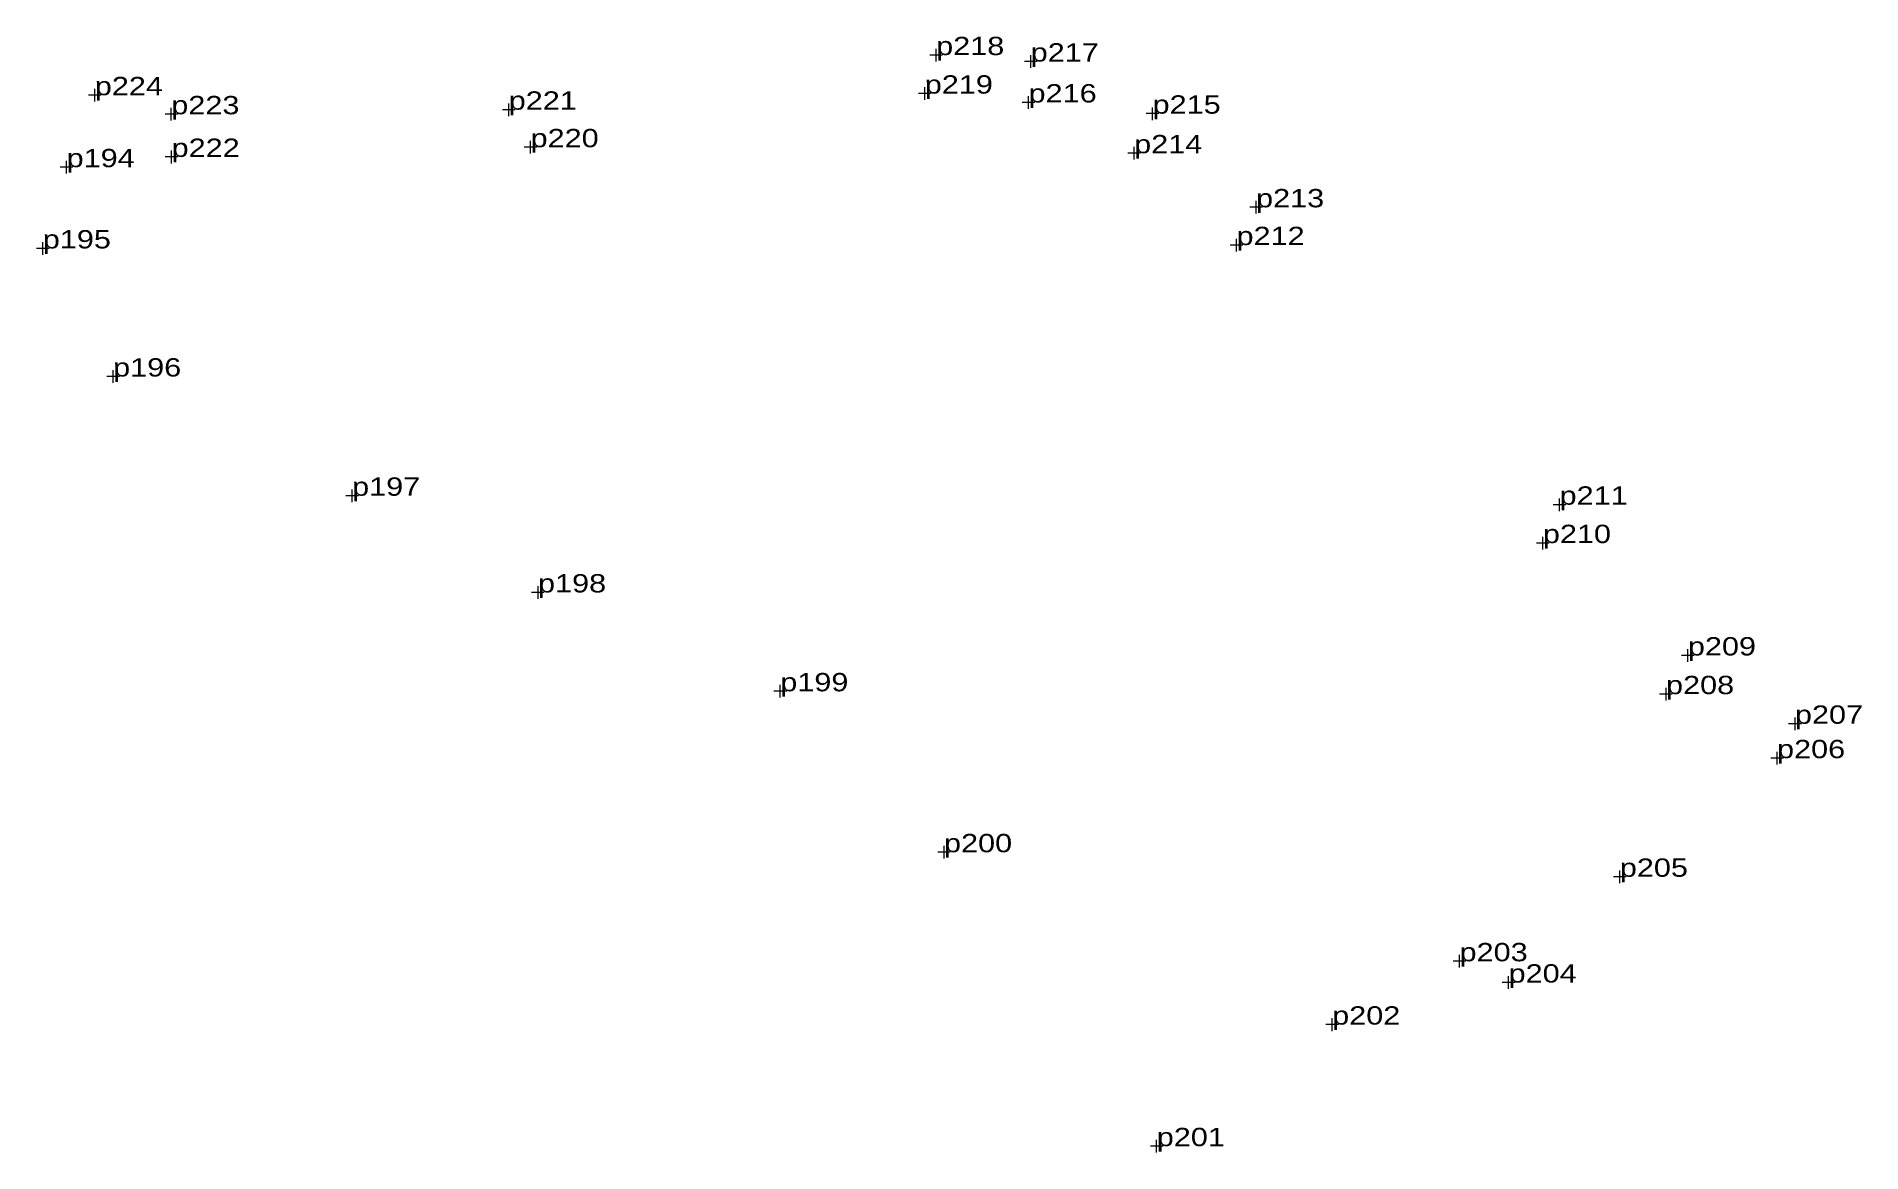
# Model space of a CAD drawing. Header units: metres. Extents: x 536275 to 560205, y 1827744 to 1849981.
# Drawn here: x 546884.3 to 547063.6, y 1839585.8 to 1839695.4 of the extents above; entities that cross this region are included whole.
import ezdxf

# ---------------------------------------------------------------- set-up
doc = ezdxf.new("R2010")
doc.units = ezdxf.units.M
doc.header["$LTSCALE"] = 0.72
doc.layers.add('12', color=7, linetype='Continuous')
doc.layers.add('7', color=7, linetype='Continuous', lineweight=13)

msp = doc.modelspace()

# ---------------------------------------------------------------- texts
at = {"layer": '12', "width": 1.25}
for s, p in [('p218', (546972.68, 1839693.59)), ('p217', (546981.97, 1839692.96)), ('p224', (546889.99, 1839689.65)), ('p219', (546971.56, 1839689.81)), ('p223', (546897.51, 1839687.78)), ('p221', (546930.67, 1839688.23)), ('p216', (546981.76, 1839688.94)), ('p215', (546993.95, 1839687.84)), ('p220', (546932.82, 1839684.54)), ('p214', (546992.14, 1839683.95)), ('p194', (546887.22, 1839682.58)), ('p222', (546897.54, 1839683.59)), ('p213', (547004.12, 1839678.64)), ('p195', (546884.88, 1839674.6)), ('p212', (547002.2, 1839674.93)), ('p196', (546891.79, 1839662.02)), ('p197', (546915.28, 1839650.31)), ('p211', (547033.95, 1839649.43)), ('p210', (547032.31, 1839645.66)), ('p198', (546933.55, 1839640.81)), ('p209', (547046.56, 1839634.62)), ('p199', (546957.36, 1839631.1)), ('p208', (547044.41, 1839630.82)), ('p207', (547057.08, 1839627.91)), ('p206', (547055.32, 1839624.53)), ('p200', (546973.45, 1839615.29)), ('p205', (547039.87, 1839612.88)), ('p203', (547024.12, 1839604.58)), ('p204', (547028.94, 1839602.49)), ('p202', (547011.6, 1839598.36)), ('p201', (546994.36, 1839586.42))]:
    msp.add_text(s, height=1.8, dxfattribs=at).set_placement(p)

# ---------------------------------------------------------------- linework, layer by layer
at = {"layer": '7'}
for p, q in [((546973.3, 1839693.59), (546972.05, 1839693.59)), ((546972.68, 1839692.97), (546972.68, 1839694.22)), ((546982.59, 1839692.95), (546981.35, 1839692.95)), ((546981.97, 1839692.33), (546981.97, 1839693.58)), ((546890.61, 1839689.65), (546889.37, 1839689.65)), ((546889.99, 1839689.02), (546889.99, 1839690.27)), ((546972.19, 1839689.81), (546970.94, 1839689.81)), ((546971.56, 1839689.19), (546971.56, 1839690.43)), ((546981.76, 1839688.32), (546981.76, 1839689.57)), ((546898.14, 1839687.78), (546896.89, 1839687.78)), ((546897.51, 1839687.16), (546897.51, 1839688.41)), ((546931.3, 1839688.23), (546930.05, 1839688.23)), ((546930.67, 1839687.6), (546930.67, 1839688.85)), ((546982.39, 1839688.94), (546981.14, 1839688.94)), ((546994.57, 1839687.84), (546993.33, 1839687.84)), ((546993.95, 1839687.21), (546993.95, 1839688.46)), ((546897.54, 1839682.96), (546897.54, 1839684.21)), ((546933.45, 1839684.54), (546932.2, 1839684.54)), ((546932.82, 1839683.91), (546932.82, 1839685.16)), ((546992.14, 1839683.33), (546992.14, 1839684.58)), ((546887.84, 1839682.58), (546886.59, 1839682.58)), ((546887.22, 1839681.96), (546887.22, 1839683.2)), ((546898.16, 1839683.59), (546896.92, 1839683.59)), ((546992.77, 1839683.95), (546991.52, 1839683.95)), ((547004.75, 1839678.64), (547003.5, 1839678.64)), ((547004.12, 1839678.02), (547004.12, 1839679.27)), ((546884.88, 1839673.97), (546884.88, 1839675.22)), ((547002.2, 1839674.31), (547002.2, 1839675.56)), ((546885.5, 1839674.6), (546884.26, 1839674.6)), ((547002.83, 1839674.93), (547001.58, 1839674.93)), ((546891.79, 1839661.4), (546891.79, 1839662.65)), ((546892.42, 1839662.02), (546891.17, 1839662.02)), ((546915.9, 1839650.31), (546914.65, 1839650.31)), ((546915.28, 1839649.68), (546915.28, 1839650.93)), ((547033.95, 1839648.81), (547033.95, 1839650.05)), ((547034.57, 1839649.43), (547033.32, 1839649.43)), ((547032.94, 1839645.66), (547031.69, 1839645.66)), ((547032.31, 1839645.03), (547032.31, 1839646.28)), ((546933.55, 1839640.18), (546933.55, 1839641.43)), ((546934.17, 1839640.81), (546932.92, 1839640.81)), ((547047.19, 1839634.62), (547045.94, 1839634.62)), ((547046.56, 1839634), (547046.56, 1839635.25)), ((546957.99, 1839631.1), (546956.74, 1839631.1)), ((546957.36, 1839630.48), (546957.36, 1839631.73)), ((547045.03, 1839630.82), (547043.78, 1839630.82)), ((547044.41, 1839630.2), (547044.41, 1839631.45)), ((547057.09, 1839627.29), (547057.09, 1839628.54)), ((547057.71, 1839627.91), (547056.46, 1839627.91)), ((547055.32, 1839623.9), (547055.32, 1839625.15)), ((547055.95, 1839624.53), (547054.7, 1839624.53)), ((546973.45, 1839614.67), (546973.45, 1839615.92)), ((546974.07, 1839615.29), (546972.83, 1839615.29)), ((547040.5, 1839612.88), (547039.25, 1839612.88)), ((547039.87, 1839612.26), (547039.87, 1839613.51)), ((547024.12, 1839603.96), (547024.12, 1839605.21)), ((547024.75, 1839604.59), (547023.5, 1839604.59)), ((547029.57, 1839602.49), (547028.32, 1839602.49)), ((547028.94, 1839601.87), (547028.94, 1839603.11)), ((547012.23, 1839598.36), (547010.98, 1839598.36)), ((547011.6, 1839597.73), (547011.6, 1839598.98)), ((546994.98, 1839586.42), (546993.73, 1839586.42)), ((546994.35, 1839585.8), (546994.35, 1839587.05))]:
    msp.add_line(p, q, dxfattribs=at)

msp.set_redraw_order([(e.dxf.handle, doc.entitydb.next_handle()) for e in msp.query("TEXT MTEXT ATTDEF DIMENSION ARC_DIMENSION")])  # texts and dimensions are drawn at this point

doc.saveas('drawing.dxf')
